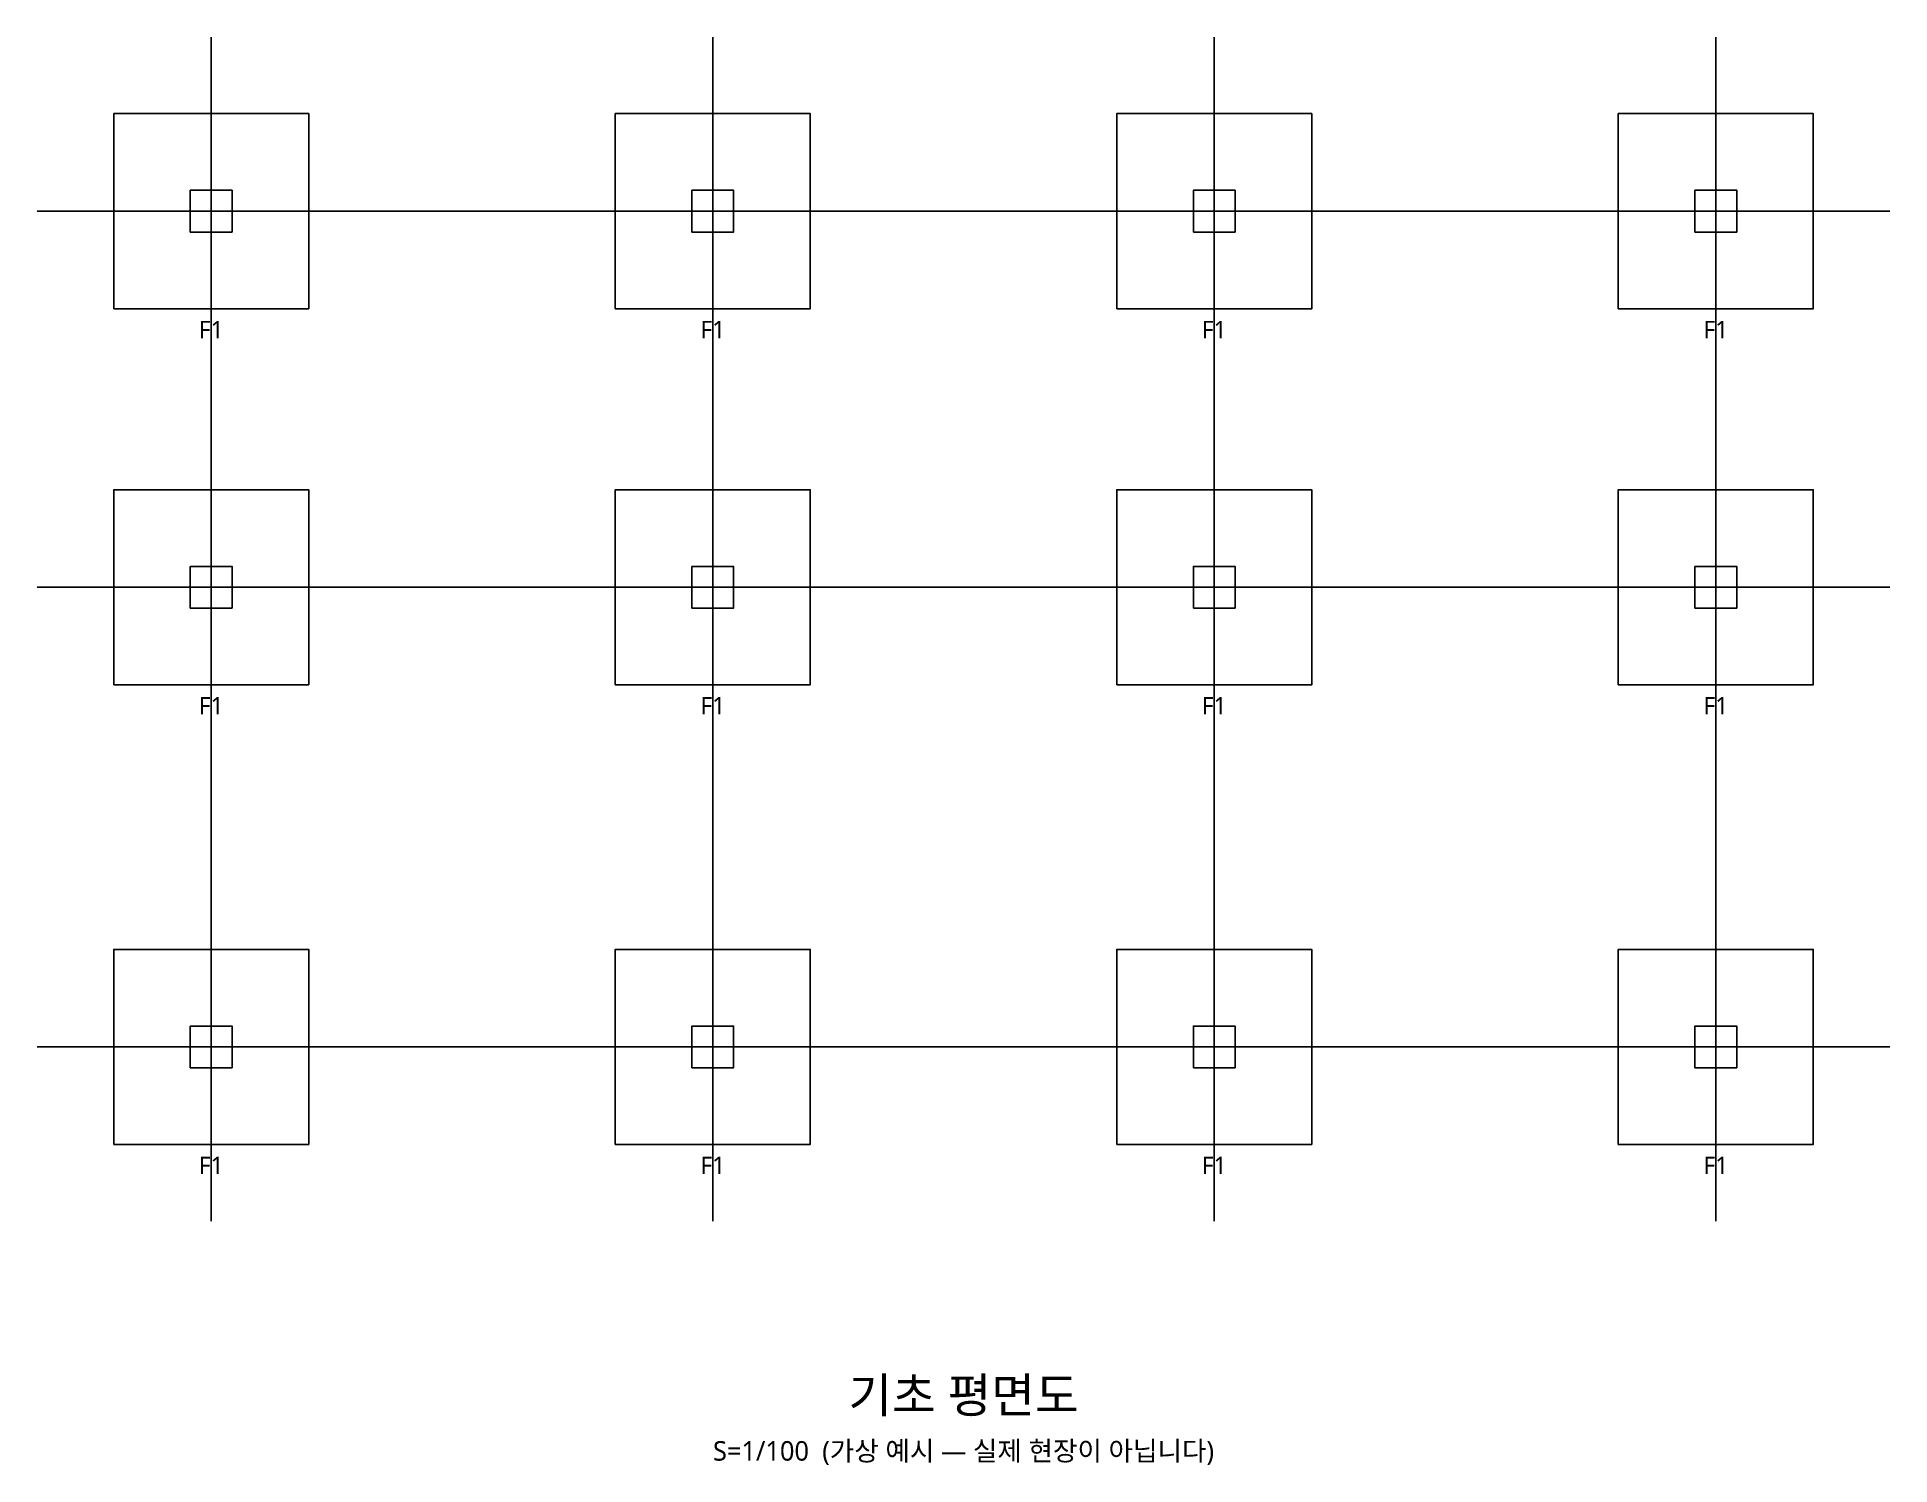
# Model space of a CAD drawing. Header units: millimetres. Extents: x -3450 to 66600, y -6002 to 77083.
# Drawn here: x 35500 to 62100, y -6002 to 14500 of the extents above; entities that cross this region are included whole.
import ezdxf
from ezdxf.enums import TextEntityAlignment as Align

# ---------------------------------------------------------------- set-up
doc = ezdxf.new("R2010")
doc.units = ezdxf.units.MM
for name, color, linetype in [('S-COLU', 7, 'Continuous'), ('S-FOOT', 6, 'Continuous'), ('S-GRID', 1, 'Continuous'), ('S-TITLE', 7, 'Continuous')]:
    doc.layers.add(name, color=color, linetype=linetype)
doc.styles.add('KOR', font='malgun.ttf')

msp = doc.modelspace()

# ---------------------------------------------------------------- texts
at = {"layer": 'S-FOOT', "style": 'KOR'}
for p in [(38000, 10300), (45200, 10300), (52400, 10300), (59600, 10300), (38000, 4900), (45200, 4900), (52400, 4900), (59600, 4900), (38000, -1700), (45200, -1700), (52400, -1700), (59600, -1700)]:
    msp.add_text('F1', height=250, dxfattribs=at).set_placement(p, align=Align.MIDDLE_CENTER)
at = {"layer": 'S-TITLE', "style": 'KOR'}
for s, height, p in [('기초 평면도', 500, (48800, -5000)), ('S=1/100  (가상 예시 — 실제 현장이 아닙니다)', 280, (48800, -5800))]:
    msp.add_text(s, height=height, dxfattribs=at).set_placement(p, align=Align.MIDDLE_CENTER)

# ---------------------------------------------------------------- linework, layer by layer
at = {"layer": 'S-COLU'}
for points in [[(37700, 11700), (38300, 11700), (38300, 12300), (37700, 12300)], [(44900, 11700), (45500, 11700), (45500, 12300), (44900, 12300)], [(52100, 11700), (52700, 11700), (52700, 12300), (52100, 12300)], [(59300, 11700), (59900, 11700), (59900, 12300), (59300, 12300)], [(37700, 6300), (38300, 6300), (38300, 6900), (37700, 6900)], [(44900, 6300), (45500, 6300), (45500, 6900), (44900, 6900)], [(52100, 6300), (52700, 6300), (52700, 6900), (52100, 6900)], [(59300, 6300), (59900, 6300), (59900, 6900), (59300, 6900)], [(37700, -300), (38300, -300), (38300, 300), (37700, 300)], [(44900, -300), (45500, -300), (45500, 300), (44900, 300)], [(52100, -300), (52700, -300), (52700, 300), (52100, 300)], [(59300, -300), (59900, -300), (59900, 300), (59300, 300)]]:
    msp.add_lwpolyline(points, close=True, dxfattribs=at)
at = {"layer": 'S-FOOT'}
for points in [[(36600, 10600), (39400, 10600), (39400, 13400), (36600, 13400)], [(43800, 10600), (46600, 10600), (46600, 13400), (43800, 13400)], [(51000, 10600), (53800, 10600), (53800, 13400), (51000, 13400)], [(58200, 10600), (61000, 10600), (61000, 13400), (58200, 13400)], [(36600, 5200), (39400, 5200), (39400, 8000), (36600, 8000)], [(43800, 5200), (46600, 5200), (46600, 8000), (43800, 8000)], [(51000, 5200), (53800, 5200), (53800, 8000), (51000, 8000)], [(58200, 5200), (61000, 5200), (61000, 8000), (58200, 8000)], [(36600, -1400), (39400, -1400), (39400, 1400), (36600, 1400)], [(43800, -1400), (46600, -1400), (46600, 1400), (43800, 1400)], [(51000, -1400), (53800, -1400), (53800, 1400), (51000, 1400)], [(58200, -1400), (61000, -1400), (61000, 1400), (58200, 1400)]]:
    msp.add_lwpolyline(points, close=True, dxfattribs=at)
at = {"layer": 'S-GRID'}
for p, q in [((38000, -2500), (38000, 14500)), ((45200, -2500), (45200, 14500)), ((52400, -2500), (52400, 14500)), ((59600, -2500), (59600, 14500)), ((35500, 12000), (62100, 12000)), ((35500, 6600), (62100, 6600)), ((35500, 0), (62100, 0))]:
    msp.add_line(p, q, dxfattribs=at)

msp.set_redraw_order([(e.dxf.handle, doc.entitydb.next_handle()) for e in msp.query("TEXT MTEXT ATTDEF DIMENSION ARC_DIMENSION")])  # texts and dimensions are drawn at this point

doc.saveas('drawing.dxf')
